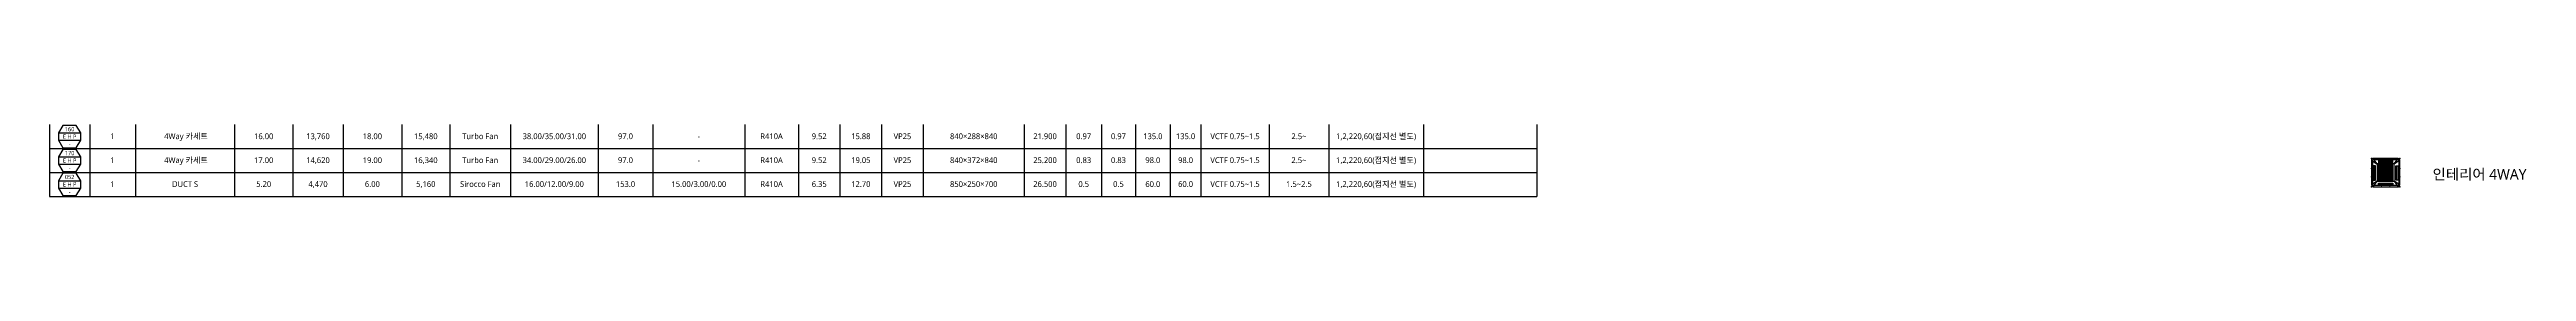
# Model space of a CAD drawing. Header units: millimetres. Extents: x -1305 to 107762, y -9150 to 56526.
# Drawn here: x 483 to 59103, y 33008 to 34711 of the extents above; entities that cross this region are included whole.
import ezdxf
from ezdxf.enums import TextEntityAlignment as Align

# ---------------------------------------------------------------- set-up
doc = ezdxf.new("R2010")
doc.units = ezdxf.units.MM
for name, color, linetype in [('DVM_INDOOR', 7, 'Continuous'), ('DVM_REPORT', 7, 'Continuous'), ('DVM_UNIT_BP', 7, 'Continuous'), ('DVM_UNIT_DP', 4, 'Continuous'), ('DVM_UNIT_LP', 3, 'Continuous'), ('SS-TEXT', 7, 'Continuous')]:
    doc.layers.add(name, color=color, linetype=linetype)
doc.styles.add('맑은 고딕', font='malgun.ttf')
doc.styles.add('삼성전자', font='malgun.ttf')

# ---------------------------------------------------------------- blocks, each defined once
blk = doc.blocks.new('A$C4afb842b')
at = {"layer": 'DVM_REPORT'}
for p, q in [((0, 568), (0, 0)), ((35203, 568), (35203, 0))]:
    blk.add_line(p, q, dxfattribs=at)
at = {"layer": 'DVM_REPORT', "color": 1}
for p, q in [((950, 568), (950, 0)), ((2035, 568), (2035, 0)), ((4379, 568), (4379, 0)), ((4379, 568), (4379, 0)), ((5759, 568), (5759, 0)), ((6948, 568), (6948, 0)), ((8334, 568), (8334, 0)), ((9475, 568), (9475, 0)), ((10911, 568), (10911, 0)), ((12982, 568), (12982, 0)), ((14280, 568), (14280, 0)), ((16454, 568), (16454, 0)), ((17722, 568), (17722, 0)), ((18707, 568), (18707, 0)), ((19693, 568), (19693, 0)), ((20678, 568), (20678, 0)), ((23067, 568), (23067, 0)), ((23067, 568), (23067, 0)), ((24053, 568), (24053, 0)), ((24897, 568), (24897, 0)), ((25698, 568), (25698, 0)), ((26523, 568), (26523, 0)), ((27248, 568), (27248, 0)), ((28863, 568), (28863, 0)), ((30274, 568), (30274, 0)), ((32517, 568), (32517, 0)), ((0, 0), (35203, 0))]:
    blk.add_line(p, q, dxfattribs=at)
at = {"layer": 'DVM_REPORT'}
blk.add_lwpolyline([(738, 196), (738, 372), (633, 548), (317, 548), (212, 372), (212, 196), (317, 20), (633, 20)], close=True, dxfattribs=at)
for points in [[(212, 372), (738, 372)], [(212, 196), (738, 196)]]:
    blk.add_lwpolyline(points, dxfattribs=at)
at = {"layer": 'DVM_REPORT', "color": 2, "style": '맑은 고딕'}
for s, height, p in [('E H P', 100, (475, 284)), ('052', 100, (475, 460)), ('-', 100, (475, 108)), ('-', 100, (475, 108)), ('-', 100, (475, 108)), ('DUCT S', 137, (3207, 292)), ('5.20', 137, (5069, 292)), ('4,470', 137, (6353, 292)), ('6.00', 137, (7641, 292)), ('5,160', 137, (8905, 292)), ('Sirocco Fan', 137, (10193, 292)), ('16.00/12.00/9.00', 137, (11947, 292)), ('153.0', 137, (13631, 292)), ('15.00/3.00/0.00', 137, (15367, 292)), ('R410A', 137, (17088, 292)), ('6.35', 137, (18215, 292)), ('12.70', 137, (19200, 292)), ('VP25', 137, (20185, 292)), ('850×250×700', 137, (21873, 292)), ('26.500', 137, (23560, 292)), ('0.5', 137, (24475, 292)), ('0.5', 137, (25297, 292)), ('60.0', 137, (26111, 292)), ('60.0', 137, (26886, 292)), ('VCTF 0.75~1.5', 137, (28056, 292)), ('1.5~2.5', 137, (29569, 292)), ('1,2,220,60(접지선 별도)', 137, (31396, 292))]:
    blk.add_text(s, height=height, dxfattribs=at).set_placement(p, align=Align.MIDDLE_CENTER)
blk = doc.blocks.new('A$C262b72d5')
at = {"layer": 'DVM_REPORT'}
for p, q in [((0, 568), (0, 0)), ((35203, 568), (35203, 0))]:
    blk.add_line(p, q, dxfattribs=at)
at = {"layer": 'DVM_REPORT', "color": 1}
for p, q in [((0, 0), (35203, 0)), ((950, 568), (950, 0)), ((2035, 568), (2035, 0)), ((4379, 568), (4379, 0)), ((4379, 568), (4379, 0)), ((5759, 568), (5759, 0)), ((6948, 568), (6948, 0)), ((8334, 568), (8334, 0)), ((9475, 568), (9475, 0)), ((10911, 568), (10911, 0)), ((12982, 568), (12982, 0)), ((14280, 568), (14280, 0)), ((16454, 568), (16454, 0)), ((17722, 568), (17722, 0)), ((18707, 568), (18707, 0)), ((19693, 568), (19693, 0)), ((20678, 568), (20678, 0)), ((23067, 568), (23067, 0)), ((23067, 568), (23067, 0)), ((24053, 568), (24053, 0)), ((24897, 568), (24897, 0)), ((25698, 568), (25698, 0)), ((26523, 568), (26523, 0)), ((27248, 568), (27248, 0)), ((28863, 568), (28863, 0)), ((30274, 568), (30274, 0)), ((32517, 568), (32517, 0))]:
    blk.add_line(p, q, dxfattribs=at)
at = {"layer": 'DVM_REPORT'}
blk.add_lwpolyline([(738, 196), (738, 372), (633, 548), (317, 548), (212, 372), (212, 196), (317, 20), (633, 20)], close=True, dxfattribs=at)
for points in [[(212, 372), (738, 372)], [(212, 196), (738, 196)]]:
    blk.add_lwpolyline(points, dxfattribs=at)
at = {"layer": 'DVM_REPORT', "color": 2, "style": '맑은 고딕'}
for s, height, p in [('E H P', 100, (475, 284)), ('170', 100, (475, 460)), ('-', 100, (475, 108)), ('-', 100, (475, 108)), ('-', 100, (475, 108)), (' 4Way 카세트', 137, (3207, 292)), ('17.00', 137, (5069, 292)), ('14,620', 137, (6353, 292)), ('19.00', 137, (7641, 292)), ('16,340', 137, (8905, 292)), ('Turbo Fan', 137, (10193, 292)), ('34.00/29.00/26.00', 137, (11947, 292)), ('97.0', 137, (13631, 292)), ('-', 137, (15367, 292)), ('R410A', 137, (17088, 292)), ('9.52', 137, (18215, 292)), ('19.05', 137, (19200, 292)), ('VP25', 137, (20185, 292)), ('840×372×840', 137, (21873, 292)), ('25.200', 137, (23560, 292)), ('0.83', 137, (24475, 292)), ('0.83', 137, (25297, 292)), ('98.0', 137, (26111, 292)), ('98.0', 137, (26886, 292)), ('VCTF 0.75~1.5', 137, (28056, 292)), ('2.5~', 137, (29569, 292)), ('1,2,220,60(접지선 별도)', 137, (31396, 292))]:
    blk.add_text(s, height=height, dxfattribs=at).set_placement(p, align=Align.MIDDLE_CENTER)
blk = doc.blocks.new('ID_C_M4_S_T')
at = {"layer": 'DVM_INDOOR', "color": 0}
for p, q in [((-336, 295), (-204, 203)), ((-336, 295), (-336, -296)), ((-310, -280), (-310, 280)), ((-299, -162), (-299, 179)), ((-299, 179), (-239, 179)), ((295, 335), (-296, 335)), ((-203, 203), (-296, 335)), ((-280, 310), (282, 310)), ((-269, 179), (-269, -162)), ((-259, 179), (-259, -162)), ((-249, 179), (-249, -162)), ((-239, 179), (-239, -162)), ((-204, 203), (-204, -204)), ((203, 203), (-204, 203)), ((-170, 309), (171, 309)), ((-170, 249), (-170, 309)), ((171, 279), (-170, 279)), ((171, 269), (-170, 269)), ((171, 259), (-170, 259)), ((171, 249), (-170, 249)), ((-165, 198), (-165, -199)), ((165, 198), (-165, 198)), ((-165, 178), (165, 178)), ((165, 59), (-165, 59)), ((-148, 187), (-148, -188)), ((-118, 192), (-143, 192)), ((-113, -188), (-113, 187)), ((-111, 187), (-111, -188)), ((-81, 192), (-106, 192)), ((-76, -188), (-76, 187)), ((-73, 187), (-73, -188)), ((-43, 192), (-68, 192)), ((-38, -188), (-38, 187)), ((-36, 187), (-36, -188)), ((-6, 192), (-31, 192)), ((-1, -188), (-1, 187)), ((2, 187), (2, -188)), ((32, 192), (7, 192)), ((37, -188), (37, 187)), ((39, 187), (39, -188)), ((69, 192), (44, 192)), ((74, -188), (74, 187)), ((77, 187), (77, -188)), ((107, 192), (82, 192)), ((112, -188), (112, 187)), ((114, 187), (114, -188)), ((144, 192), (119, 192)), ((149, -188), (149, 187)), ((165, -199), (165, 198)), ((171, 309), (171, 249)), ((295, 335), (203, 203)), ((203, 203), (335, 295)), ((203, -204), (203, 203)), ((300, 181), (241, 181)), ((241, 181), (241, -160)), ((250, 181), (250, -160)), ((260, 181), (260, -160)), ((270, 181), (270, -160)), ((300, -160), (300, 181)), ((312, -280), (312, 280)), ((335, -296), (335, 295)), ((-336, -296), (-204, -203)), ((-239, -162), (-299, -162)), ((-203, -204), (-296, -336)), ((-296, -336), (295, -336)), ((282, -310), (-280, -310)), ((-204, -204), (203, -204)), ((-169, -230), (-169, -290)), ((172, -230), (-169, -230)), ((172, -240), (-169, -240)), ((172, -250), (-169, -250)), ((172, -260), (-169, -260)), ((-169, -290), (172, -290)), ((-165, -60), (165, -60)), ((165, -179), (-165, -179)), ((-165, -199), (165, -199)), ((-118, -193), (-143, -193)), ((-81, -193), (-106, -193)), ((-43, -193), (-68, -193)), ((-6, -193), (-31, -193)), ((32, -193), (7, -193)), ((69, -193), (44, -193)), ((107, -193), (82, -193)), ((144, -193), (119, -193)), ((172, -290), (172, -230)), ((203, -204), (295, -336)), ((335, -296), (203, -203)), ((241, -160), (300, -160))]:
    blk.add_line(p, q, dxfattribs=at)
for centre, radius, start, end in [((-296, 295), 40, 90, 180), ((-280, 280), 30, 90, 180), ((-143, 187), 5, 90, 180), ((-118, 187), 5, 360, 90), ((-106, 187), 5, 90, 180), ((-81, 187), 5, 360, 90), ((-68, 187), 5, 90, 180), ((-43, 187), 5, 360, 90), ((-31, 187), 5, 90, 180), ((-6, 187), 5, 360, 90), ((7, 187), 5, 90, 180), ((32, 187), 5, 360, 90), ((44, 187), 5, 90, 180), ((69, 187), 5, 360, 90), ((82, 187), 5, 90, 180), ((107, 187), 5, 360, 90), ((119, 187), 5, 90, 180), ((144, 187), 5, 360, 90), ((282, 280), 30, 0, 90), ((295, 295), 40, 0, 90), ((-296, -296), 40, 180, 270), ((-280, -280), 30, 180, 270), ((-143, -188), 5, 180, 270), ((-118, -188), 5, 270, 360), ((-106, -188), 5, 180, 270), ((-81, -188), 5, 270, 360), ((-68, -188), 5, 180, 270), ((-43, -188), 5, 270, 360), ((-31, -188), 5, 180, 270), ((-6, -188), 5, 270, 360), ((7, -188), 5, 180, 270), ((32, -188), 5, 270, 360), ((44, -188), 5, 180, 270), ((69, -188), 5, 270, 360), ((82, -188), 5, 180, 270), ((107, -188), 5, 270, 360), ((119, -188), 5, 180, 270), ((144, -188), 5, 270, 360), ((282, -280), 30, 270, 0), ((295, -296), 40, 270, 0)]:
    blk.add_arc(centre, radius, start, end, dxfattribs=at)
at = {"layer": 'DVM_UNIT_BP'}
for p in [(-336, 335), (335, 335), (-336, -336), (335, -336)]:
    blk.add_point(p, dxfattribs=at)
at = {"layer": 'DVM_UNIT_DP'}
for p in [(-100, 335), (335, 100), (-336, -100), (100, -336)]:
    blk.add_point(p, dxfattribs=at)
at = {"layer": 'DVM_UNIT_LP'}
for p in [(-336, 100), (100, 335), (-100, -336), (335, -100)]:
    blk.add_point(p, dxfattribs=at)
blk = doc.blocks.new('A$C15708efa')
at = {"layer": 'DVM_REPORT'}
for p, q in [((0, 568), (0, 0)), ((35203, 568), (35203, 0))]:
    blk.add_line(p, q, dxfattribs=at)
at = {"layer": 'DVM_REPORT', "color": 1}
for p, q in [((0, 0), (35203, 0)), ((950, 568), (950, 0)), ((2035, 568), (2035, 0)), ((4379, 568), (4379, 0)), ((4379, 568), (4379, 0)), ((5759, 568), (5759, 0)), ((6948, 568), (6948, 0)), ((8334, 568), (8334, 0)), ((9475, 568), (9475, 0)), ((10911, 568), (10911, 0)), ((12982, 568), (12982, 0)), ((14280, 568), (14280, 0)), ((16454, 568), (16454, 0)), ((17722, 568), (17722, 0)), ((18707, 568), (18707, 0)), ((19693, 568), (19693, 0)), ((20678, 568), (20678, 0)), ((23067, 568), (23067, 0)), ((23067, 568), (23067, 0)), ((24053, 568), (24053, 0)), ((24897, 568), (24897, 0)), ((25698, 568), (25698, 0)), ((26523, 568), (26523, 0)), ((27248, 568), (27248, 0)), ((28863, 568), (28863, 0)), ((30274, 568), (30274, 0)), ((32517, 568), (32517, 0))]:
    blk.add_line(p, q, dxfattribs=at)
at = {"layer": 'DVM_REPORT'}
blk.add_lwpolyline([(738, 196), (738, 372), (633, 548), (317, 548), (212, 372), (212, 196), (317, 20), (633, 20)], close=True, dxfattribs=at)
for points in [[(212, 372), (738, 372)], [(212, 196), (738, 196)]]:
    blk.add_lwpolyline(points, dxfattribs=at)
at = {"layer": 'DVM_REPORT', "color": 2, "style": '맑은 고딕'}
for s, height, p in [('E H P', 100, (475, 284)), ('160', 100, (475, 460)), ('-', 100, (475, 108)), ('-', 100, (475, 108)), ('-', 100, (475, 108)), (' 4Way 카세트', 137, (3207, 292)), ('16.00', 137, (5069, 292)), ('13,760', 137, (6353, 292)), ('18.00', 137, (7641, 292)), ('15,480', 137, (8905, 292)), ('Turbo Fan', 137, (10193, 292)), ('38.00/35.00/31.00', 137, (11947, 292)), ('97.0', 137, (13631, 292)), ('-', 137, (15367, 292)), ('R410A', 137, (17088, 292)), ('9.52', 137, (18215, 292)), ('15.88', 137, (19200, 292)), ('VP25', 137, (20185, 292)), ('840×288×840', 137, (21873, 292)), ('21.900', 137, (23560, 292)), ('0.97', 137, (24475, 292)), ('0.97', 137, (25297, 292)), ('135.0', 137, (26111, 292)), ('135.0', 137, (26886, 292)), ('VCTF 0.75~1.5', 137, (28056, 292)), ('2.5~', 137, (29569, 292)), ('1,2,220,60(접지선 별도)', 137, (31396, 292))]:
    blk.add_text(s, height=height, dxfattribs=at).set_placement(p, align=Align.MIDDLE_CENTER)

msp = doc.modelspace()

# ---------------------------------------------------------------- block references
for name, p in [('A$C15708efa', (483, 34143)), ('A$C262b72d5', (483, 33575)), ('A$C4afb842b', (483, 33008))]:
    msp.add_blockref(name, p)
at = {"layer": 'DVM_INDOOR', "ltscale": 20, "rotation": 180}
msp.add_blockref('ID_C_M4_S_T', (55770, 33573), dxfattribs=at)

# ---------------------------------------------------------------- texts
at = {"layer": 'DVM_REPORT', "color": 2, "style": '맑은 고딕'}
for p in [(1976, 34435), (1976, 33867), (1976, 33299)]:
    msp.add_text('1', height=137, dxfattribs=at).set_placement(p, align=Align.MIDDLE_CENTER)
at = {"layer": 'SS-TEXT', "color": 2, "ltscale": 15, "style": '삼성전자'}
msp.add_text('인테리어 4WAY', height=250, dxfattribs=at).set_placement((56882, 33533), align=Align.MIDDLE_LEFT)

doc.saveas('drawing.dxf')
